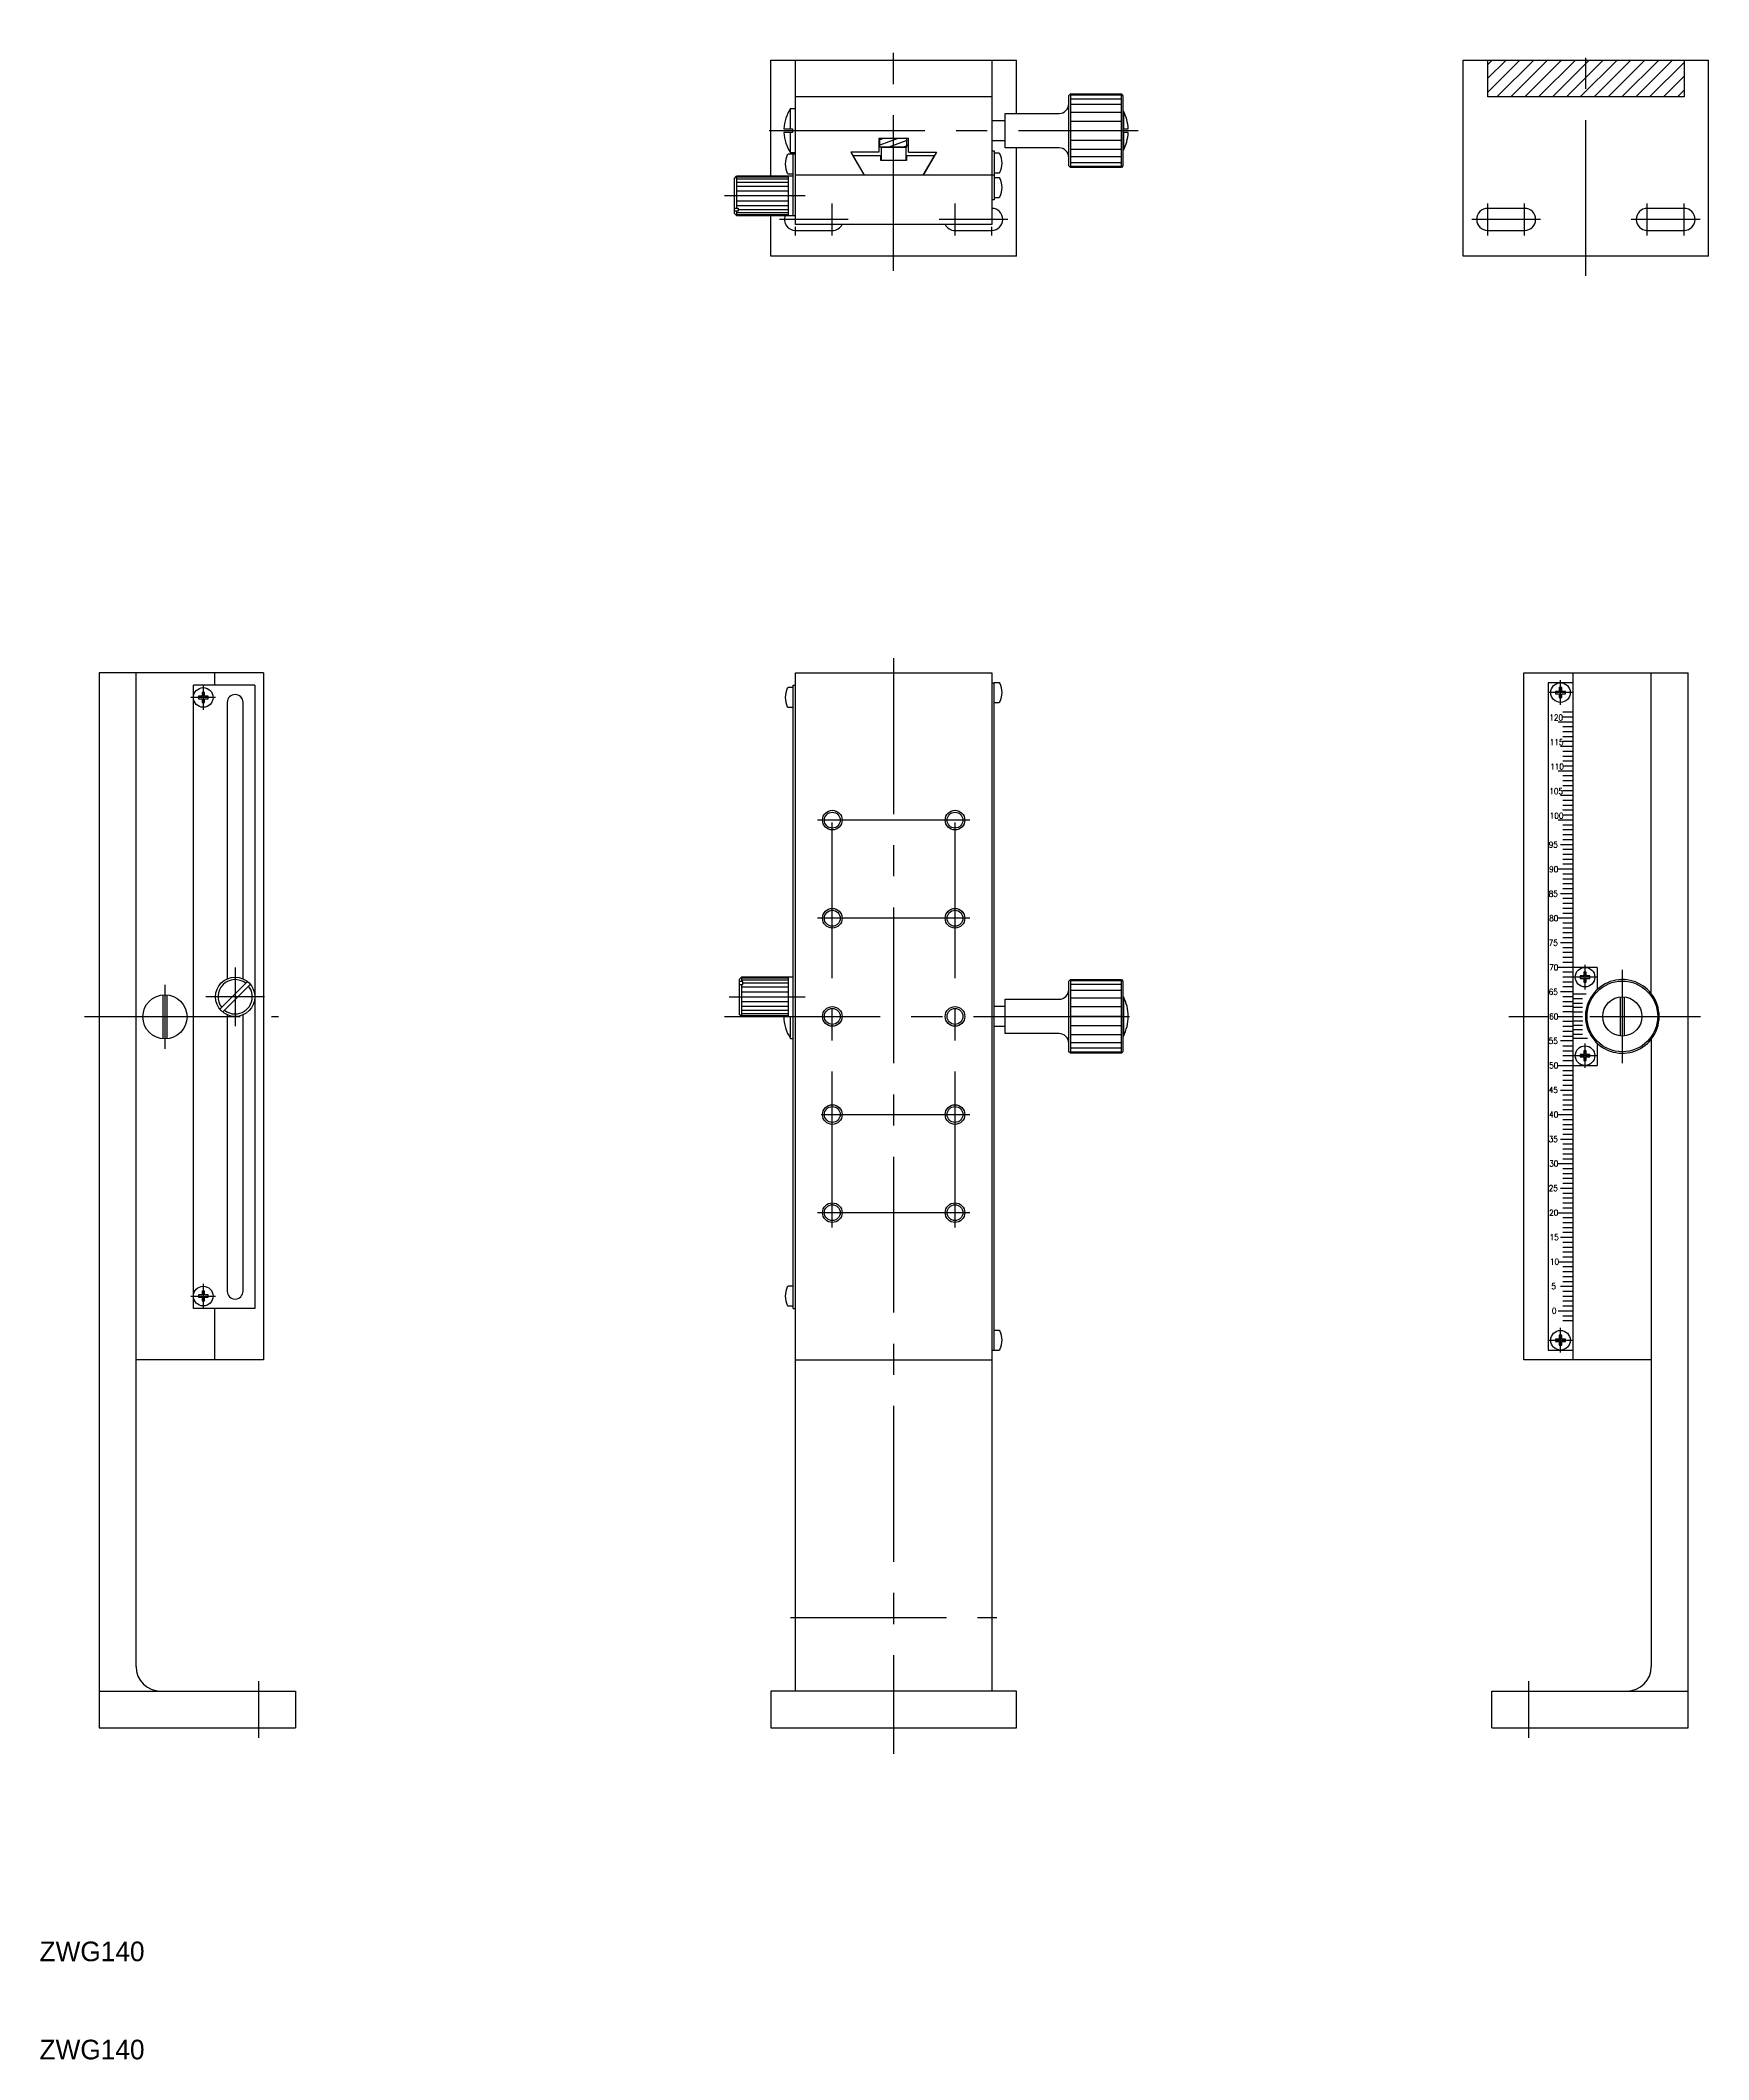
# Model space of a CAD drawing. Extents: x 512 to 852, y -35 to 376.
import ezdxf

# ---------------------------------------------------------------- set-up
doc = ezdxf.new("R2010")
doc.units = 0
doc.linetypes.add('CENTER', pattern=[50.8, 31.75, -6.35, 6.35, -6.35])
doc.layers.get('0').update_dxf_attribs({"linetype": 'CONTINUOUS'})
doc.layers.add('CENTER', color=1, linetype='CENTER')
doc.styles.add('CONVERTER_1', font='txt.shx', dxfattribs={"width": 0.9})

msp = doc.modelspace()

# ---------------------------------------------------------------- linework, layer by layer
at = {"color": 7, "linetype": 'CONTINUOUS'}
for p, q in [((660.67, 372.04), (710.67, 372.04)), ((660.67, 348.34), (660.67, 372.04)), ((665.67, 369.04), (665.67, 372.04)), ((705.67, 372.04), (705.67, 369.04)), ((710.67, 361.14), (710.67, 372.04)), ((801.73, 332.04), (801.73, 372.04)), ((801.73, 372.04), (806.73, 372.04)), ((806.73, 364.54), (806.73, 372.04)), ((806.73, 372.04), (846.73, 372.04)), ((846.73, 372.04), (846.73, 364.54)), ((846.73, 372.04), (851.73, 372.04)), ((851.73, 332.04), (851.73, 372.04)), ((665.67, 338.54), (665.67, 369.04)), ((705.67, 369.04), (705.67, 338.54)), ((705.67, 364.54), (665.67, 364.54)), ((721.67, 365.14), (721.37, 364.84)), ((721.37, 350.44), (721.37, 364.84)), ((721.67, 365.14), (732.07, 365.14)), ((732.37, 364.84), (732.07, 365.14)), ((732.37, 364.84), (732.37, 350.44)), ((846.73, 364.54), (806.73, 364.54)), ((663.28, 358.04), (665.07, 358.04)), ((664.66, 362.14), (665.67, 362.14)), ((664.66, 358.04), (664.66, 362.14)), ((665.07, 358.04), (665.07, 357.24)), ((708.37, 359.64), (705.67, 359.64)), ((708.37, 361.14), (719.37, 361.14)), ((708.37, 354.14), (708.37, 361.14)), ((732.37, 361.64), (732.47, 361.64)), ((732.37, 358.04), (733.46, 358.04)), ((732.47, 361.64), (732.47, 358.04)), ((665.07, 357.24), (663.28, 357.24)), ((664.66, 353.14), (664.66, 357.24)), ((682.67, 356.04), (682.67, 353.24)), ((688.67, 356.04), (682.67, 356.04)), ((682.87, 354.31), (682.87, 356.04)), ((688.37, 354.31), (682.87, 354.31)), ((683.17, 351.54), (683.17, 354.31)), ((688.17, 354.24), (683.17, 354.24)), ((688.17, 354.31), (688.17, 351.54)), ((688.37, 354.31), (688.37, 356.04)), ((688.67, 354.64), (688.37, 354.64)), ((688.67, 353.24), (688.67, 356.04)), ((705.67, 355.64), (708.37, 355.64)), ((719.37, 354.14), (708.37, 354.14)), ((710.67, 332.04), (710.67, 354.14)), ((733.46, 357.24), (732.37, 357.24)), ((732.47, 357.24), (732.47, 353.64)), ((665.17, 352.84), (664.18, 352.84)), ((665.67, 353.14), (664.66, 353.14)), ((665.67, 352.84), (664.67, 352.84)), ((665.17, 340.34), (665.17, 352.84)), ((676.96, 353.24), (679.67, 348.54)), ((682.67, 353.24), (676.96, 353.24)), ((683.07, 352.54), (677.36, 352.54)), ((677.36, 352.54), (679.67, 348.54)), ((683.07, 351.54), (683.07, 352.54)), ((688.27, 351.54), (683.07, 351.54)), ((688.27, 352.54), (688.27, 351.54)), ((693.98, 352.54), (688.27, 352.54)), ((688.67, 353.24), (694.38, 353.24)), ((694.38, 353.24), (691.67, 348.54)), ((691.67, 348.54), (693.98, 352.54)), ((705.67, 353.54), (706.17, 353.54)), ((706.17, 353.54), (706.17, 343.54)), ((707.16, 353.04), (706.17, 353.04)), ((721.37, 350.44), (721.67, 350.14)), ((732.07, 350.14), (721.67, 350.14)), ((732.37, 350.44), (732.07, 350.14)), ((732.47, 353.64), (732.37, 353.64)), ((653.17, 347.84), (653.67, 348.34)), ((653.17, 347.84), (653.17, 340.84)), ((665.17, 348.34), (653.67, 348.34)), ((664.18, 348.84), (665.17, 348.84)), ((706.17, 348.54), (665.67, 348.54)), ((706.17, 349.04), (707.16, 349.04)), ((707.16, 348.04), (706.17, 348.04)), ((653.17, 341.81), (653.97, 341.81)), ((653.97, 341.81), (653.97, 341.24)), ((706.17, 343.54), (705.67, 343.54)), ((706.17, 344.04), (707.16, 344.04)), ((814.23, 341.79), (806.73, 341.79)), ((846.73, 341.79), (839.23, 341.79)), ((653.97, 341.24), (653.17, 341.24)), ((653.67, 340.34), (653.17, 340.84)), ((653.67, 340.34), (665.67, 340.34)), ((660.67, 332.04), (660.67, 340.34)), ((705.67, 338.54), (665.67, 338.54)), ((665.67, 337.29), (673.17, 337.29)), ((698.17, 337.29), (705.67, 337.29)), ((806.73, 337.29), (814.23, 337.29)), ((839.23, 337.29), (846.73, 337.29)), ((710.67, 332.04), (660.67, 332.04)), ((851.73, 332.04), (801.73, 332.04)), ((557.29, 247.12), (523.79, 247.12)), ((523.79, 247.12), (523.79, 32.12)), ((531.29, 211.12), (531.29, 247.12)), ((547.29, 247.12), (547.29, 244.62)), ((557.29, 247.12), (557.29, 107.12)), ((665.67, 107.12), (665.67, 247.12)), ((665.67, 247.12), (705.67, 247.12)), ((665.67, 247.12), (705.67, 247.12)), ((665.67, 39.62), (665.67, 247.12)), ((705.67, 247.12), (705.67, 107.12)), ((705.67, 247.12), (705.67, 39.62)), ((814.05, 247.12), (827.53, 247.12)), ((814.05, 107.12), (814.05, 247.12)), ((824.05, 247.12), (824.05, 107.12)), ((827.53, 247.12), (847.55, 247.12)), ((840.05, 211.12), (840.05, 247.12)), ((847.55, 32.12), (847.55, 247.12)), ((542.99, 117.62), (542.99, 244.62)), ((555.49, 244.62), (542.99, 244.62)), ((555.49, 244.62), (555.49, 117.62)), ((665.17, 244.12), (664.18, 244.12)), ((665.17, 117.62), (665.17, 244.62)), ((665.17, 244.62), (665.67, 244.62)), ((705.67, 245.12), (706.17, 245.12)), ((707.16, 245.12), (706.17, 245.12)), ((706.17, 109.12), (706.17, 245.12)), ((819.05, 245.12), (819.05, 177.12)), ((819.05, 245.12), (819.05, 109.12)), ((824.05, 245.12), (819.05, 245.12)), ((549.89, 241.12), (549.89, 184.79)), ((553.09, 184.79), (553.09, 241.12)), ((664.18, 240.12), (665.17, 240.12)), ((706.17, 241.12), (707.16, 241.12)), ((531.29, 44.62), (531.29, 211.12)), ((840.05, 181.75), (840.05, 211.12)), ((829.05, 187.12), (824.05, 187.12)), ((829.05, 187.12), (829.05, 182.62)), ((536.79, 172.55), (536.79, 181.52)), ((537.59, 181.52), (537.59, 172.55)), ((548.39, 178.59), (554.02, 184.22)), ((554.58, 183.65), (548.96, 178.03)), ((654.17, 184.62), (654.67, 185.12)), ((654.17, 184.62), (654.17, 177.62)), ((654.97, 184.22), (654.17, 184.22)), ((654.17, 183.65), (654.97, 183.65)), ((665.17, 185.12), (654.67, 185.12)), ((654.97, 183.65), (654.97, 184.22)), ((721.67, 184.62), (721.37, 184.32)), ((721.37, 169.92), (721.37, 184.32)), ((721.67, 184.62), (732.07, 184.62)), ((732.07, 184.62), (732.37, 184.32)), ((732.37, 184.32), (732.37, 169.92)), ((732.37, 181.12), (732.47, 181.12)), ((732.47, 181.12), (732.47, 173.12)), ((833.75, 173.14), (833.75, 181.1)), ((834.55, 181.1), (834.55, 173.14)), ((549.89, 177.46), (549.89, 121.12)), ((553.09, 121.12), (553.09, 177.46)), ((654.67, 177.12), (654.17, 177.62)), ((654.67, 177.12), (665.17, 177.12)), ((664.67, 172.62), (664.67, 177.12)), ((708.37, 179.12), (706.17, 179.12)), ((708.37, 180.62), (719.37, 180.62)), ((708.37, 173.62), (708.37, 180.62)), ((706.17, 175.12), (708.37, 175.12)), ((719.37, 173.62), (708.37, 173.62)), ((732.47, 173.12), (732.37, 173.12)), ((664.67, 172.62), (665.17, 172.62)), ((721.67, 169.62), (721.37, 169.92)), ((732.07, 169.62), (721.67, 169.62)), ((732.07, 169.62), (732.37, 169.92)), ((829.05, 171.62), (829.05, 167.12)), ((840.05, 172.49), (840.05, 44.62)), ((824.05, 167.12), (829.05, 167.12)), ((665.17, 122.12), (664.18, 122.12)), ((552.49, 117.62), (542.99, 117.62)), ((555.49, 117.62), (543.99, 117.62)), ((547.29, 117.62), (547.29, 107.12)), ((664.18, 118.12), (665.17, 118.12)), ((665.17, 117.62), (665.67, 117.62)), ((707.16, 113.12), (706.17, 113.12)), ((557.29, 107.12), (531.29, 107.12)), ((665.67, 107.12), (705.67, 107.12)), ((665.67, 107.12), (705.67, 107.12)), ((705.67, 109.12), (706.17, 109.12)), ((706.17, 109.12), (707.16, 109.12)), ((840.05, 107.12), (814.05, 107.12)), ((819.05, 109.12), (824.05, 109.12)), ((523.79, 39.62), (563.79, 39.62)), ((563.79, 39.62), (563.79, 32.12)), ((660.67, 39.62), (660.67, 32.12)), ((710.67, 39.62), (660.67, 39.62)), ((710.67, 32.12), (710.67, 39.62)), ((807.55, 32.12), (807.55, 39.62)), ((807.55, 39.62), (847.55, 39.62)), ((523.79, 32.12), (563.79, 32.12)), ((660.67, 32.12), (710.67, 32.12)), ((807.55, 32.12), (847.55, 32.12))]:
    msp.add_line(p, q, dxfattribs=at)
at = {"color": 3, "linetype": 'CONTINUOUS'}
for p, q in [((806.73, 371.15), (807.62, 372.04)), ((806.73, 368.32), (810.45, 372.04)), ((806.73, 365.49), (813.27, 372.04)), ((808.6, 364.54), (816.1, 372.04)), ((811.43, 364.54), (818.93, 372.04)), ((814.26, 364.54), (821.76, 372.04)), ((817.09, 364.54), (824.59, 372.04)), ((819.92, 364.54), (827.42, 372.04)), ((822.74, 364.54), (830.24, 372.04)), ((825.57, 364.54), (833.07, 372.04)), ((828.4, 364.54), (835.9, 372.04)), ((831.23, 364.54), (838.73, 372.04)), ((834.06, 364.54), (841.56, 372.04)), ((836.89, 364.54), (844.39, 372.04)), ((839.71, 364.54), (846.73, 371.55)), ((842.54, 364.54), (846.73, 368.72)), ((721.67, 365.14), (721.67, 350.14)), ((732.07, 364.88), (721.67, 364.88)), ((721.67, 364.13), (732.07, 364.13)), ((732.07, 362.94), (721.67, 362.94)), ((732.07, 350.14), (732.07, 365.14)), ((845.37, 364.54), (846.73, 365.89)), ((721.67, 361.39), (732.07, 361.39)), ((721.67, 359.58), (732.07, 359.58)), ((686.53, 356.04), (682.87, 354.71)), ((683.61, 356.04), (682.87, 355.77)), ((688.37, 355.64), (684.72, 354.31)), ((688.37, 354.58), (687.64, 354.31)), ((721.67, 357.64), (732.07, 357.64)), ((721.67, 355.7), (732.07, 355.7)), ((721.67, 353.89), (732.07, 353.89)), ((721.67, 352.34), (732.07, 352.34)), ((721.67, 351.14), (732.07, 351.14)), ((721.67, 350.39), (732.07, 350.39)), ((653.67, 348.34), (653.67, 341.81)), ((653.67, 348.2), (664.18, 348.2)), ((653.67, 347.8), (664.18, 347.8)), ((653.67, 347.17), (664.18, 347.17)), ((653.67, 346.34), (664.18, 346.34)), ((664.17, 348.34), (664.17, 340.34)), ((653.67, 345.37), (664.18, 345.37)), ((664.18, 344.34), (653.67, 344.34)), ((664.18, 343.3), (653.67, 343.3)), ((664.18, 342.34), (653.67, 342.34)), ((664.18, 340.87), (653.67, 340.87)), ((664.18, 340.48), (653.67, 340.48)), ((664.18, 341.51), (653.97, 341.51)), ((544.74, 243.12), (544.74, 242.37)), ((545.24, 243.12), (544.74, 243.12)), ((545.24, 242.37), (545.24, 243.12)), ((820.55, 243.37), (820.55, 242.87)), ((821.3, 243.37), (820.55, 243.37)), ((820.55, 242.87), (821.3, 242.87)), ((821.3, 244.12), (821.3, 243.37)), ((821.8, 244.12), (821.3, 244.12)), ((821.3, 242.87), (821.3, 242.12)), ((821.8, 243.37), (821.8, 244.12)), ((822.55, 243.37), (821.8, 243.37)), ((821.8, 242.87), (822.55, 242.87)), ((821.8, 242.12), (821.8, 242.87)), ((822.55, 242.87), (822.55, 243.37)), ((543.99, 242.37), (543.99, 241.87)), ((544.74, 242.37), (543.99, 242.37)), ((543.99, 241.87), (544.74, 241.87)), ((544.74, 241.87), (544.74, 241.12)), ((544.74, 241.12), (545.24, 241.12)), ((545.99, 242.37), (545.24, 242.37)), ((545.24, 241.87), (545.99, 241.87)), ((545.24, 241.12), (545.24, 241.87)), ((545.99, 241.87), (545.99, 242.37)), ((821.3, 242.12), (821.8, 242.12)), ((824.05, 239.12), (822.05, 239.12)), ((824.05, 237.12), (821.05, 237.12)), ((824.05, 238.12), (822.05, 238.12)), ((824.05, 236.12), (822.05, 236.12)), ((824.05, 235.12), (822.05, 235.12)), ((824.05, 232.12), (821.55, 232.12)), ((824.05, 234.12), (822.05, 234.12)), ((824.05, 233.12), (822.05, 233.12)), ((824.05, 231.12), (822.05, 231.12)), ((824.05, 227.12), (821.05, 227.12)), ((824.05, 230.12), (822.05, 230.12)), ((824.05, 229.12), (822.05, 229.12)), ((824.05, 228.12), (822.05, 228.12)), ((824.05, 226.12), (822.05, 226.12)), ((824.05, 225.12), (822.05, 225.12)), ((824.05, 224.12), (822.05, 224.12)), ((824.05, 223.12), (822.05, 223.12)), ((824.05, 222.12), (821.55, 222.12)), ((824.05, 221.12), (822.05, 221.12)), ((824.05, 220.12), (822.05, 220.12)), ((824.05, 219.12), (822.05, 219.12)), ((824.05, 218.12), (822.05, 218.12)), ((824.05, 217.12), (821.05, 217.12)), ((824.05, 216.12), (822.05, 216.12)), ((824.05, 215.12), (822.05, 215.12)), ((824.05, 214.12), (822.05, 214.12)), ((824.05, 212.12), (821.55, 212.12)), ((824.05, 213.12), (822.05, 213.12)), ((824.05, 211.12), (822.05, 211.12)), ((824.05, 210.12), (822.05, 210.12)), ((824.05, 207.12), (821.05, 207.12)), ((824.05, 209.12), (822.05, 209.12)), ((824.05, 208.12), (822.05, 208.12)), ((824.05, 206.12), (822.05, 206.12)), ((824.05, 202.12), (821.55, 202.12)), ((824.05, 205.12), (822.05, 205.12)), ((824.05, 204.12), (822.05, 204.12)), ((824.05, 203.12), (822.05, 203.12)), ((824.05, 201.12), (822.05, 201.12)), ((824.05, 200.12), (822.05, 200.12)), ((824.05, 199.12), (822.05, 199.12)), ((824.05, 198.12), (822.05, 198.12)), ((824.05, 197.12), (821.05, 197.12)), ((824.05, 196.12), (822.05, 196.12)), ((824.05, 195.12), (822.05, 195.12)), ((824.05, 194.12), (822.05, 194.12)), ((824.05, 192.12), (821.55, 192.12)), ((824.05, 193.12), (822.05, 193.12)), ((824.05, 191.12), (822.05, 191.12)), ((824.05, 190.12), (822.05, 190.12)), ((824.05, 187.12), (821.05, 187.12)), ((824.05, 189.12), (822.05, 189.12)), ((824.05, 188.12), (822.05, 188.12)), ((824.05, 186.12), (822.05, 186.12)), ((825.55, 185.37), (825.55, 184.87)), ((826.3, 185.37), (825.55, 185.37)), ((826.3, 186.12), (826.3, 185.37)), ((826.8, 186.12), (826.3, 186.12)), ((826.8, 185.37), (826.8, 186.12)), ((827.55, 185.37), (826.8, 185.37)), ((827.55, 184.87), (827.55, 185.37)), ((654.67, 185.12), (654.67, 184.22)), ((654.67, 184.99), (664.17, 184.99)), ((654.67, 184.59), (664.17, 184.59)), ((654.67, 183.65), (654.67, 177.12)), ((654.67, 183.12), (664.17, 183.12)), ((654.67, 182.16), (664.17, 182.16)), ((654.67, 181.12), (664.17, 181.12)), ((654.97, 183.95), (664.17, 183.95)), ((664.17, 185.12), (664.17, 177.12)), ((721.67, 184.62), (721.67, 169.62)), ((732.07, 184.37), (721.67, 184.37)), ((732.07, 183.62), (721.67, 183.62)), ((732.07, 182.43), (721.67, 182.43)), ((732.07, 169.62), (732.07, 184.62)), ((824.05, 182.12), (821.55, 182.12)), ((824.05, 185.12), (822.05, 185.12)), ((824.05, 184.12), (822.05, 184.12)), ((824.05, 183.12), (822.05, 183.12)), ((824.05, 181.12), (822.05, 181.12)), ((826.81, 181.62), (824.05, 181.62)), ((825.55, 184.87), (826.3, 184.87)), ((826.3, 184.87), (826.3, 184.12)), ((826.3, 184.12), (826.8, 184.12)), ((826.8, 184.87), (827.55, 184.87)), ((826.8, 184.12), (826.8, 184.87)), ((664.17, 180.09), (654.67, 180.09)), ((664.17, 179.12), (654.67, 179.12)), ((664.17, 178.29), (654.67, 178.29)), ((664.17, 177.66), (654.67, 177.66)), ((664.17, 177.26), (654.67, 177.26)), ((732.07, 180.87), (721.67, 180.87)), ((732.07, 179.06), (721.67, 179.06)), ((732.07, 177.12), (721.67, 177.12)), ((821.05, 177.12), (826.05, 177.12)), ((824.05, 180.12), (822.05, 180.12)), ((824.05, 179.12), (822.05, 179.12)), ((822.05, 178.12), (824.05, 178.12)), ((826.05, 180.72), (824.05, 180.72)), ((824.05, 179.82), (826.05, 179.82)), ((826.05, 178.92), (824.05, 178.92)), ((824.05, 178.02), (826.05, 178.02)), ((732.07, 175.18), (721.67, 175.18)), ((732.07, 173.37), (721.67, 173.37)), ((822.05, 176.12), (824.05, 176.12)), ((822.05, 175.12), (824.05, 175.12)), ((822.05, 174.12), (824.05, 174.12)), ((822.05, 173.12), (824.05, 173.12)), ((824.05, 176.22), (826.07, 176.22)), ((824.05, 175.32), (826.05, 175.32)), ((824.05, 174.42), (826.05, 174.42)), ((824.05, 173.52), (826.05, 173.52)), ((721.67, 171.82), (732.07, 171.82)), ((732.07, 170.63), (721.67, 170.63)), ((721.67, 169.88), (732.07, 169.88)), ((824.05, 172.12), (821.55, 172.12)), ((822.05, 171.12), (824.05, 171.12)), ((822.05, 170.12), (824.05, 170.12)), ((822.05, 169.12), (824.05, 169.12)), ((827.05, 172.62), (824.05, 172.62)), ((826.3, 169.37), (825.55, 169.37)), ((825.55, 169.37), (825.55, 168.87)), ((825.55, 168.87), (826.3, 168.87)), ((826.8, 170.12), (826.3, 170.12)), ((826.3, 170.12), (826.3, 169.37)), ((826.3, 168.87), (826.3, 168.12)), ((826.8, 169.37), (826.8, 170.12)), ((827.55, 169.37), (826.8, 169.37)), ((826.8, 168.12), (826.8, 168.87)), ((826.8, 168.87), (827.55, 168.87)), ((827.55, 168.87), (827.55, 169.37)), ((821.05, 167.12), (824.05, 167.12)), ((822.05, 168.12), (824.05, 168.12)), ((822.05, 166.12), (824.05, 166.12)), ((822.05, 165.12), (824.05, 165.12)), ((826.3, 168.12), (826.8, 168.12)), ((821.55, 162.12), (824.05, 162.12)), ((822.05, 164.12), (824.05, 164.12)), ((822.05, 163.12), (824.05, 163.12)), ((822.05, 161.12), (824.05, 161.12)), ((821.05, 157.12), (824.05, 157.12)), ((822.05, 160.12), (824.05, 160.12)), ((822.05, 159.12), (824.05, 159.12)), ((822.05, 158.12), (824.05, 158.12)), ((822.05, 156.12), (824.05, 156.12)), ((822.05, 155.12), (824.05, 155.12)), ((822.05, 154.12), (824.05, 154.12)), ((822.05, 153.12), (824.05, 153.12)), ((821.55, 152.12), (824.05, 152.12)), ((822.05, 151.12), (824.05, 151.12)), ((822.05, 150.12), (824.05, 150.12)), ((822.05, 149.12), (824.05, 149.12)), ((821.05, 147.12), (824.05, 147.12)), ((822.05, 148.12), (824.05, 148.12)), ((822.05, 146.12), (824.05, 146.12)), ((822.05, 145.12), (824.05, 145.12)), ((822.05, 144.12), (824.05, 144.12)), ((821.55, 142.12), (824.05, 142.12)), ((822.05, 143.12), (824.05, 143.12)), ((822.05, 141.12), (824.05, 141.12)), ((822.05, 140.12), (824.05, 140.12)), ((821.05, 137.12), (824.05, 137.12)), ((822.05, 139.12), (824.05, 139.12)), ((822.05, 138.12), (824.05, 138.12)), ((822.05, 136.12), (824.05, 136.12)), ((821.55, 132.12), (824.05, 132.12)), ((822.05, 135.12), (824.05, 135.12)), ((822.05, 134.12), (824.05, 134.12)), ((822.05, 133.12), (824.05, 133.12)), ((822.05, 131.12), (824.05, 131.12)), ((822.05, 130.12), (824.05, 130.12)), ((822.05, 129.12), (824.05, 129.12)), ((822.05, 128.12), (824.05, 128.12)), ((821.05, 127.12), (824.05, 127.12)), ((822.05, 126.12), (824.05, 126.12)), ((822.05, 125.12), (824.05, 125.12)), ((822.05, 124.12), (824.05, 124.12)), ((543.99, 120.37), (543.99, 119.87)), ((544.74, 120.37), (543.99, 120.37)), ((543.99, 119.87), (544.74, 119.87)), ((545.24, 121.12), (544.74, 121.12)), ((544.74, 121.12), (544.74, 120.37)), ((544.74, 119.87), (544.74, 119.12)), ((545.24, 120.37), (545.24, 121.12)), ((545.99, 120.37), (545.24, 120.37)), ((545.24, 119.87), (545.99, 119.87)), ((545.24, 119.12), (545.24, 119.87)), ((545.99, 119.87), (545.99, 120.37)), ((821.55, 122.12), (824.05, 122.12)), ((822.05, 123.12), (824.05, 123.12)), ((822.05, 121.12), (824.05, 121.12)), ((822.05, 120.12), (824.05, 120.12)), ((544.74, 119.12), (545.24, 119.12)), ((821.05, 117.12), (824.05, 117.12)), ((822.05, 119.12), (824.05, 119.12)), ((822.05, 118.12), (824.05, 118.12)), ((822.05, 116.12), (824.05, 116.12)), ((821.3, 111.37), (820.55, 111.37)), ((820.55, 111.37), (820.55, 110.87)), ((821.8, 112.12), (821.3, 112.12)), ((821.3, 112.12), (821.3, 111.37)), ((821.8, 111.37), (821.8, 112.12)), ((822.55, 111.37), (821.8, 111.37)), ((822.05, 115.12), (824.05, 115.12)), ((822.55, 110.87), (822.55, 111.37)), ((820.55, 110.87), (821.3, 110.87)), ((821.3, 110.87), (821.3, 110.12)), ((821.3, 110.12), (821.8, 110.12)), ((821.8, 110.12), (821.8, 110.87)), ((821.8, 110.87), (822.55, 110.87))]:
    msp.add_line(p, q, dxfattribs=at)
at = {"color": 2, "linetype": 'CONTINUOUS'}
for p, q in [((653.67, 341.24), (653.67, 340.34)), ((819.05, 177.12), (819.05, 114.12))]:
    msp.add_line(p, q, dxfattribs=at)
at = {"color": 7, "linetype": 'CONTINUOUS'}
for centre, radius in [((544.99, 242.12), 2), ((821.55, 243.12), 2), ((673.17, 217.12), 1.62), ((698.17, 217.12), 1.62), ((673.17, 197.12), 1.62), ((698.17, 197.12), 1.62), ((826.55, 185.12), 2), ((537.19, 177.04), 4.5), ((551.49, 181.12), 4), ((673.17, 177.12), 1.62), ((698.17, 177.12), 1.62), ((826.55, 169.12), 2), ((673.17, 157.12), 1.62), ((698.17, 157.12), 1.62), ((673.17, 137.12), 1.62), ((698.17, 137.12), 1.62), ((544.99, 120.12), 2), ((821.55, 111.12), 2)]:
    msp.add_circle(centre, radius, dxfattribs=at)
at = {"color": 3, "linetype": 'CONTINUOUS'}
for centre, radius in [((673.17, 217.12), 2), ((698.17, 217.12), 2), ((673.17, 197.12), 2), ((698.17, 197.12), 2), ((834.15, 177.12), 7.2), ((834.15, 177.12), 4), ((673.17, 177.12), 2), ((698.17, 177.12), 2), ((673.17, 157.12), 2), ((698.17, 157.12), 2), ((673.17, 137.12), 2), ((698.17, 137.12), 2)]:
    msp.add_circle(centre, radius, dxfattribs=at)
at = {"color": 7, "linetype": 'CONTINUOUS'}
for centre, radius, start, end in [((719.37, 363.14), 2, 270, 0), ((671.27, 357.64), 8, 145.7711, 177.134), ((724.97, 357.64), 8.5, 2.6973, 28.0725), ((671.27, 357.64), 8, 182.866, 214.2289), ((719.37, 352.14), 2, 0, 90), ((724.97, 357.64), 8.5, 331.9275, 357.3027), ((667.92, 350.84), 4.35, 154.3284, 205.6716), ((664.18, 352.64), 0.2, 90, 154.3284), ((707.16, 352.84), 0.2, 25.6716, 90), ((703.41, 351.04), 4.35, 334.3284, 25.6716), ((664.18, 349.04), 0.2, 205.6716, 270), ((707.16, 349.24), 0.2, 270, 334.3284), ((707.16, 347.84), 0.2, 25.6716, 90), ((703.41, 346.04), 4.35, 334.3284, 25.6716), ((705.67, 339.54), 2.25, 270, 90), ((707.16, 344.24), 0.2, 270, 334.3284), ((806.73, 339.54), 2.25, 90, 270), ((814.23, 339.54), 2.25, 270, 90), ((839.23, 339.54), 2.25, 90, 270), ((846.73, 339.54), 2.25, 270, 90), ((665.67, 339.54), 2.25, 159.1725, 270), ((673.17, 339.54), 2.25, 270, 333.6122), ((698.17, 339.54), 2.25, 206.3878, 270), ((667.92, 242.12), 4.35, 154.3284, 205.6716), ((664.18, 243.92), 0.2, 90, 154.3284), ((707.16, 244.92), 0.2, 25.6716, 90), ((703.41, 243.12), 4.35, 334.3284, 25.6716), ((551.49, 241.12), 1.6, 0, 180), ((664.18, 240.32), 0.2, 205.6716, 270), ((707.16, 241.32), 0.2, 270, 334.3284), ((551.49, 181.12), 3.5, 51.5624, 218.4376), ((551.49, 181.12), 3.5, 270, 38.4376), ((719.37, 182.62), 2, 270, 0), ((724.97, 177.12), 8.5, 0, 28.0725), ((834.15, 177.12), 7.5, 38.1249, 321.8751), ((834.15, 177.12), 7.5, 321.8751, 38.1249), ((551.49, 181.12), 3.5, 231.5624, 270), ((671.28, 177.12), 8, 180, 214.2289), ((724.97, 177.12), 8.5, 331.9275, 0), ((719.37, 171.62), 2, 0, 90), ((551.49, 121.12), 1.6, 180, 0), ((667.92, 120.12), 4.35, 154.3284, 205.6716), ((664.18, 121.92), 0.2, 90, 154.3284), ((664.18, 118.32), 0.2, 205.6716, 270), ((707.16, 112.92), 0.2, 25.6716, 90), ((703.41, 111.12), 4.35, 334.3284, 25.6716), ((707.16, 109.32), 0.2, 270, 334.3284), ((536.29, 44.62), 5, 180, 270), ((835.05, 44.62), 5, 270, 0)]:
    msp.add_arc(centre, radius, start, end, dxfattribs=at)
at = {"layer": 'CENTER', "color": 1, "linetype": 'CENTER'}
for p, q in [((685.67, 329.04), (685.67, 375.04)), ((826.73, 328.04), (826.73, 376.04)), ((660.28, 357.64), (735.47, 357.64)), ((667.67, 344.34), (651.17, 344.34)), ((673.17, 336.29), (673.17, 342.79)), ((698.17, 336.29), (698.17, 342.79)), ((806.73, 336.29), (806.73, 342.79)), ((814.23, 336.29), (814.23, 342.79)), ((839.23, 336.29), (839.23, 342.79)), ((846.73, 336.29), (846.73, 342.79)), ((676.42, 339.54), (662.42, 339.54)), ((665.67, 336.29), (665.67, 338.04)), ((708.92, 339.54), (694.92, 339.54)), ((705.67, 336.29), (705.67, 338.04)), ((817.48, 339.54), (803.48, 339.54)), ((849.98, 339.54), (835.98, 339.54)), ((685.67, 250.12), (685.67, 26.8)), ((544.99, 244.62), (544.99, 239.62)), ((544.99, 244.62), (544.99, 239.62)), ((824.05, 243.12), (819.05, 243.12)), ((821.55, 240.62), (821.55, 245.62)), ((547.49, 242.12), (542.49, 242.12)), ((547.49, 242.12), (542.49, 242.12)), ((673.17, 134.12), (673.17, 220.12)), ((698.17, 134.12), (698.17, 220.12)), ((701.17, 217.12), (670.17, 217.12)), ((701.17, 197.12), (670.17, 197.12)), ((551.49, 187.12), (551.49, 175.12)), ((826.55, 182.62), (826.55, 187.62)), ((834.15, 167.62), (834.15, 186.62)), ((537.19, 183.54), (537.19, 170.54)), ((557.49, 181.12), (545.49, 181.12)), ((652.17, 181.12), (667.67, 181.12)), ((829.05, 185.12), (824.05, 185.12)), ((520.79, 177.12), (560.29, 177.12)), ((651.17, 177.12), (736.47, 177.12)), ((811.05, 177.12), (819.05, 177.12)), ((827.53, 177.12), (850.05, 177.12)), ((824.05, 169.12), (829.05, 169.12)), ((826.55, 166.62), (826.55, 171.62)), ((670.92, 157.12), (701.17, 157.12)), ((701.17, 137.12), (670.17, 137.12)), ((542.49, 120.12), (547.49, 120.12)), ((542.49, 120.12), (547.49, 120.12)), ((544.99, 122.62), (544.99, 117.62)), ((544.99, 122.62), (544.99, 117.62)), ((819.05, 111.12), (824.05, 111.12)), ((821.55, 108.62), (821.55, 113.62)), ((664.67, 54.62), (706.67, 54.62)), ((556.29, 30.12), (556.29, 41.62)), ((815.05, 41.62), (815.05, 30.12))]:
    msp.add_line(p, q, dxfattribs=at)

# ---------------------------------------------------------------- texts
at = {"color": 3, "style": 'CONVERTER_1', "width": 0.9}
for s, p in [('120', (819.28, 237.42)), ('115', (819.37, 232.42)), ('110', (819.46, 227.42)), ('105', (819.28, 222.42)), ('100', (819.37, 217.42)), ('95', (819.15, 211.52)), ('90', (819.24, 206.52)), ('85', (819.15, 201.52)), ('80', (819.24, 196.52)), ('75', (819.15, 191.52)), ('70', (819.24, 186.52)), ('65', (819.15, 181.52)), ('60', (819.24, 176.52)), ('55', (819.15, 171.52)), ('50', (819.24, 166.52)), ('45', (819.15, 161.52)), ('40', (819.24, 156.52)), ('35', (819.15, 151.52)), ('30', (819.24, 146.52)), ('25', (819.15, 141.52)), ('20', (819.24, 136.52)), ('15', (819.33, 131.52)), ('10', (819.42, 126.52)), ('5', (819.69, 121.52))]:
    msp.add_text(s, height=1.2, dxfattribs=at).set_placement(p)
at = {"color": 2, "style": 'CONVERTER_1', "width": 0.9}
msp.add_text('0', height=1.2, dxfattribs=at).set_placement((819.78, 116.52))
at = {"color": 7, "linetype": 'CONTINUOUS'}
for p in [(511.63, -15.44), (511.63, -35.44)]:
    msp.add_text('ZWG140', height=4, dxfattribs=at).set_placement(p)

doc.saveas('drawing.dxf')
